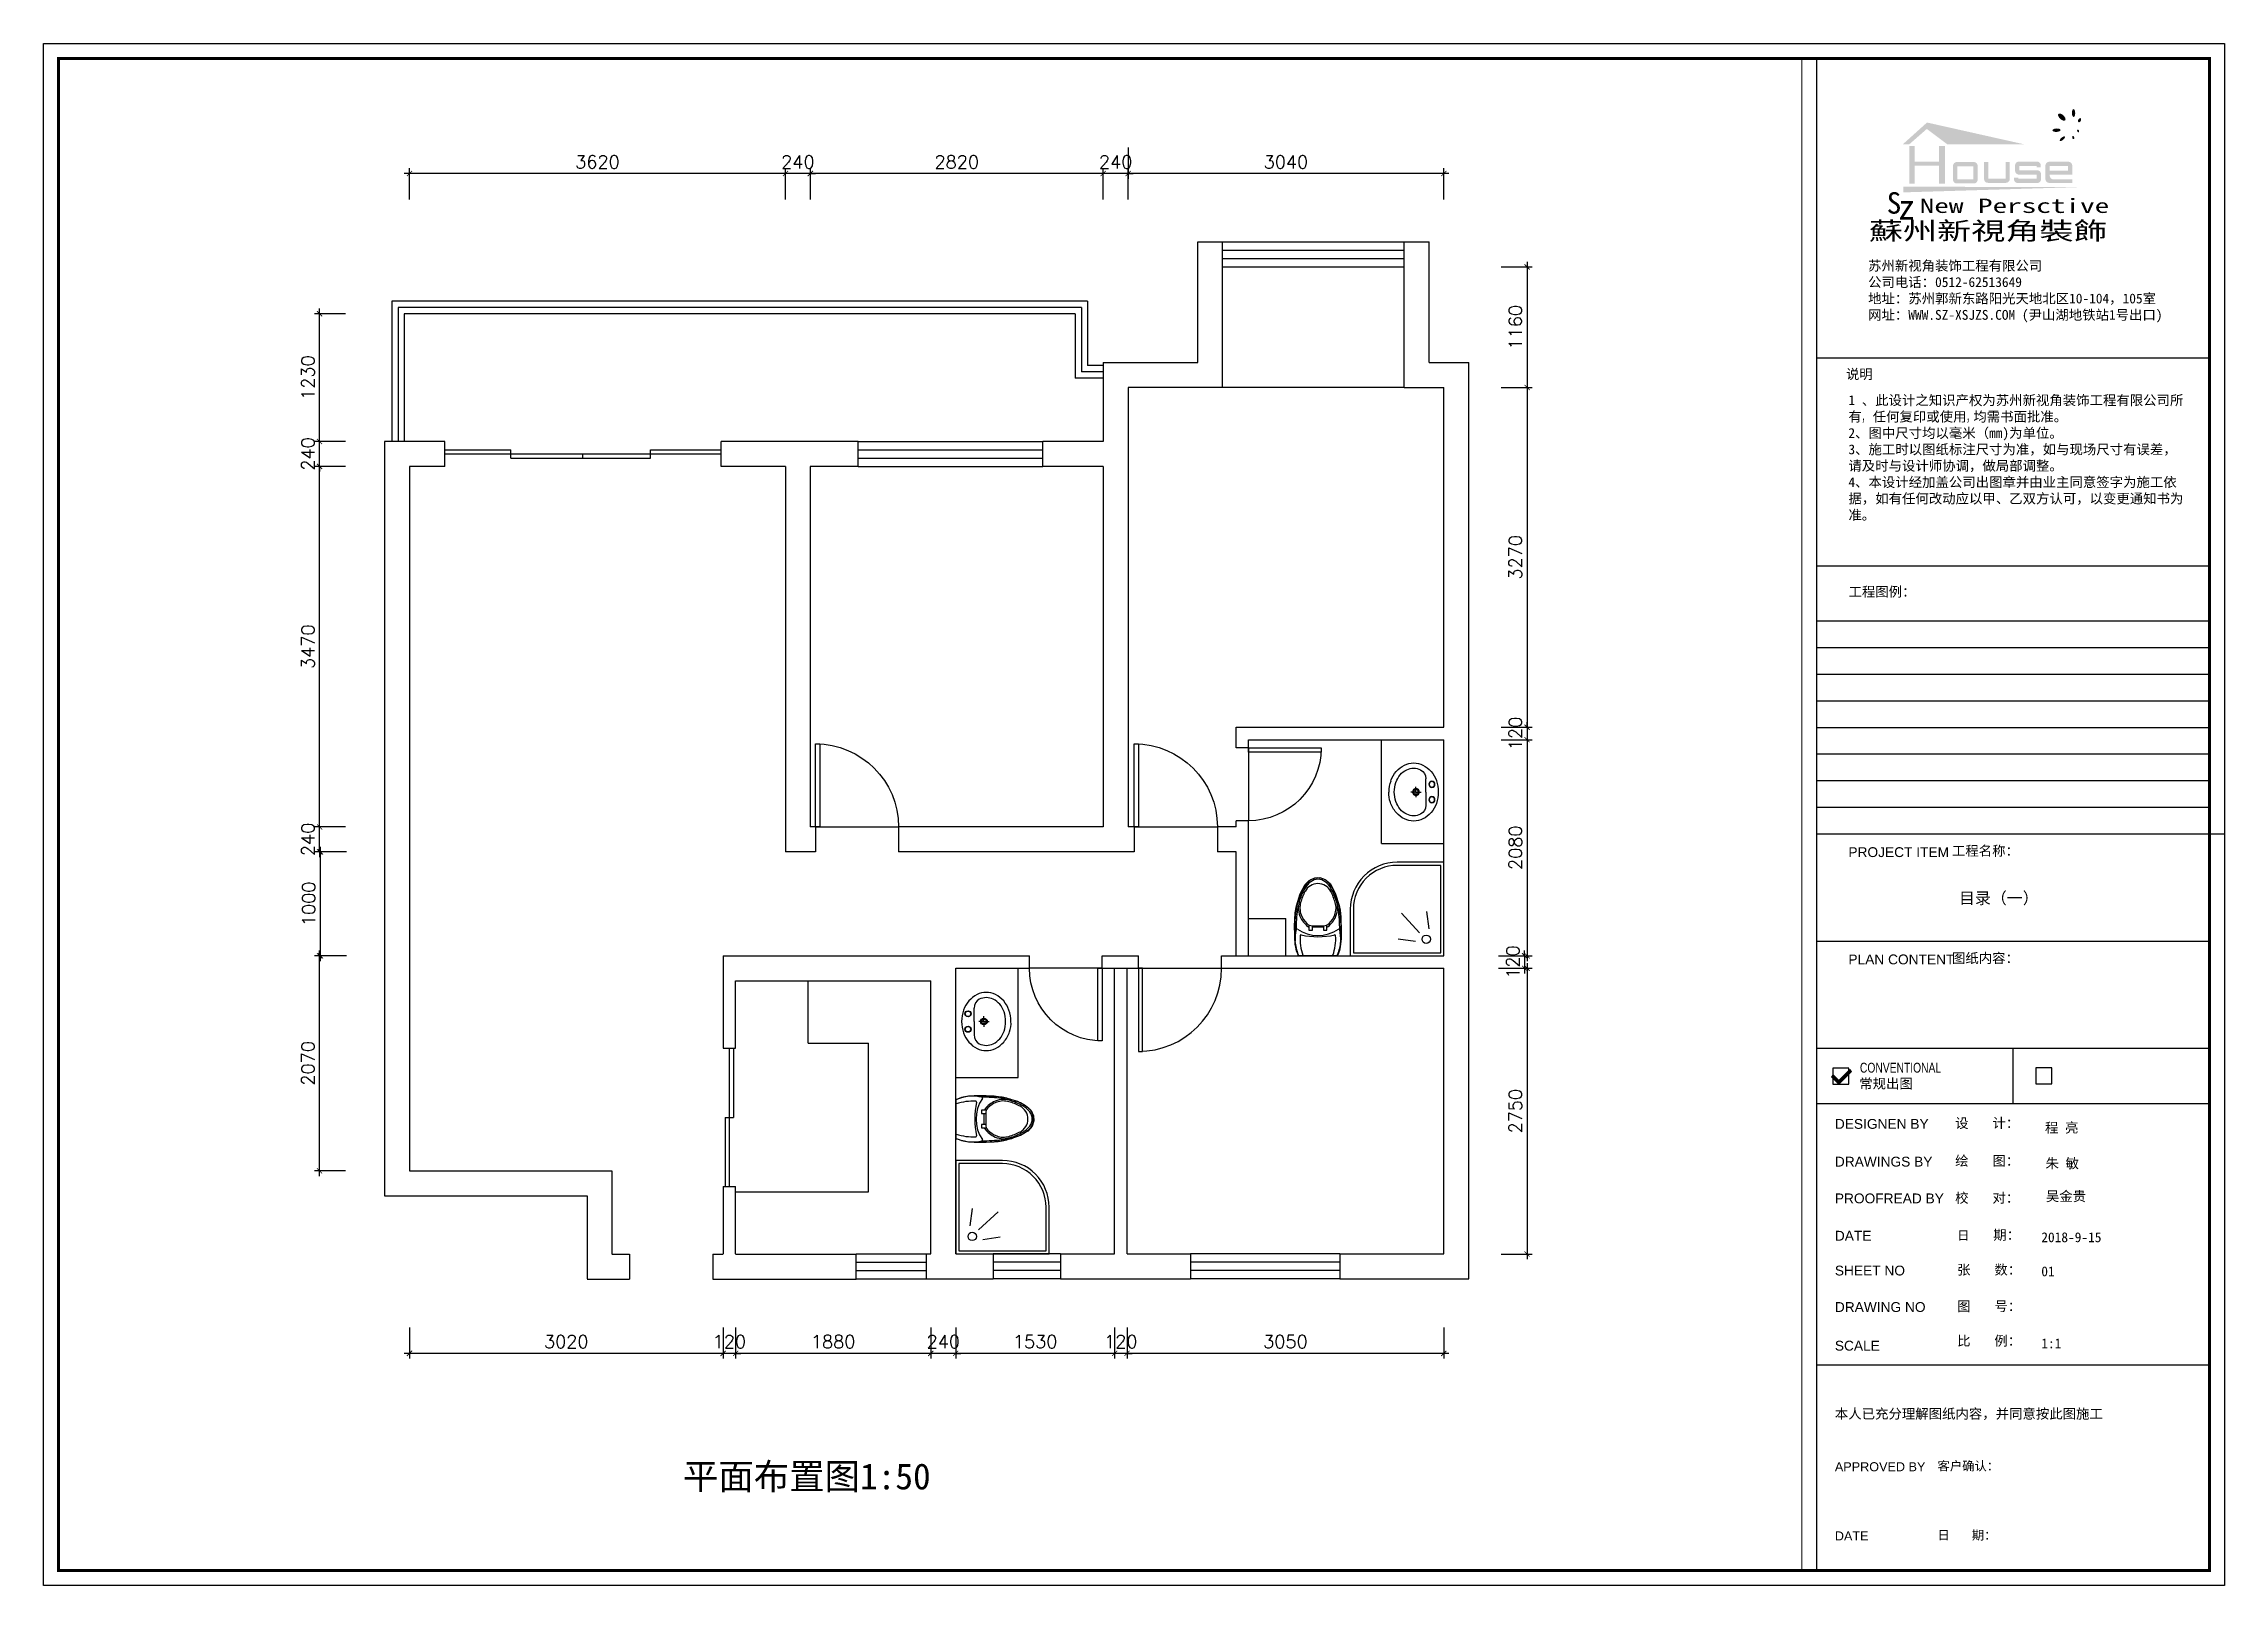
# Paper-space layout '布局1' of a CAD drawing. Header units: millimetres. Extents: x 26 to 1848, y -15 to 282.
# Drawn here: x 1427.9 to 1847.9, y -15.1 to 281.6 of the extents above.
# The model-space entities are those that its viewports show. They can reach past a viewport. Long polylines and large blocks are cut down to what shows.
import ezdxf
from ezdxf.enums import TextEntityAlignment as Align

# ---------------------------------------------------------------- set-up
doc = ezdxf.new("R2010")
doc.units = ezdxf.units.MM
doc.layers.get('Defpoints').update_dxf_attribs({"color": 8})
doc.layers.add('墙体', color=7, linetype='Continuous')
doc.layers.add('活动家具', color=4, linetype='Continuous')
doc.styles.add('chinese', font='simhei.ttf')
doc.styles.add('NAME-1', font='simhei.ttf')
doc.styles.get("Standard").update_dxf_attribs({"font": 'txt', "bigfont": 'gbcbig.shx'})
doc.styles.add('仿宋体', font='')
doc.styles.get('仿宋体').set_extended_font_data('FangSong_GB2312')
doc.dimstyles.new('平面1：100', dxfattribs={"dimscale": 50, "dimtxt": 2.5, "dimasz": 1, "dimexe": 1, "dimexo": 1, "dimgap": 1, "dimtad": 1, "dimdec": 0, "dimtxsty": 'Standard', "dimblk": 'ARCHTICK', "dimcen": 1, "dimdle": 1, "dimclrd": 3, "dimclre": 3, "dimclrt": 4, "dimadec": 0, "dimazin": 0, "dimtfac": 1, "dimtdec": 0, "dimtix": 1, "dimtmove": 2, "dimatfit": 3, "dimldrblk": 'ARCHTICK', "dimfxl": 0, "dimarcsym": 0})

psp = doc.layouts.new('布局1')

# ---------------------------------------------------------------- texts
at = {"color": 4, "insert": (1574.92, 5.58), "char_height": 5, "attachment_point": 5, "style": '仿宋体'}
psp.add_mtext('{\\fSimHei|b0|i0|c134|p49;\\C2;平面布置图1:50}', dxfattribs=at)

msp = doc.modelspace()

# ---------------------------------------------------------------- blocks, each defined once
blk = doc.blocks.new('bbbb')
for color, points in [(38, [(72414, -121539), (72144, -121782), (72216, -121782), (72412, -121611), (72643, -121784), (73507, -121784)]), (20, [(72616, -121802), (72548, -121802), (72548, -121978), (72276, -121978), (72276, -121802), (72216, -121802), (72216, -122222), (72276, -122222), (72276, -122022), (72548, -122022), (72548, -122222), (72616, -122222)]), (114, [(74106, -122262), (72147, -122257), (72147, -122321)])]:
    blk.add_hatch(color=color).paths.add_polyline_path(points)
h = blk.add_hatch(color=1)
edge = h.paths.add_edge_path()
edge.add_ellipse((73864, -121625), major_axis=(-45.6, -2.3), ratio=0.419987, start_angle=0, end_angle=360)
h = blk.add_hatch(color=1)
edge = h.paths.add_edge_path()
edge.add_ellipse((73923, -121478), major_axis=(-38, 35.5), ratio=0.503212, start_angle=0, end_angle=360)
h = blk.add_hatch(color=1)
edge = h.paths.add_edge_path()
edge.add_ellipse((74055, -121433), major_axis=(-0.8, 44.9), ratio=0.407482, start_angle=0, end_angle=360)
h = blk.add_hatch(color=1)
edge = h.paths.add_edge_path()
edge.add_ellipse((74122, -121513), major_axis=(-11.7, -22.2), ratio=0.596944, start_angle=0, end_angle=360)
h = blk.add_hatch(color=1)
edge = h.paths.add_edge_path()
edge.add_ellipse((73930, -121720), major_axis=(-28.3, -23), ratio=0.40145, start_angle=0, end_angle=360)
h = blk.add_hatch(color=1)
edge = h.paths.add_edge_path()
edge.add_ellipse((74051, -121707), major_axis=(5.7, -19), ratio=0.572211, start_angle=0, end_angle=360)
h = blk.add_hatch(color=1)
edge = h.paths.add_edge_path()
edge.add_ellipse((74106, -121633), major_axis=(6.3, -15.5), ratio=0.631774, start_angle=0, end_angle=360)
h = blk.add_hatch(color=250)
h.paths.add_polyline_path([(73788, -122026), (73992, -122026), (73992, -122076), (73788, -122076), (73788, -122124), (74040, -122124), (74040, -122022, 0.414214), (73996, -121978), (73784, -121978, 0.414214), (73740, -122022), (73740, -122171, 0.414214), (73784, -122215), (74040, -122215), (74040, -122176), (73832, -122176, -0.414214), (73788, -122132)])
h.paths.add_polyline_path([(73643, -122122), (73643, -122168), (73435, -122168), (73435, -122155), (73387, -122155), (73387, -122172, 0.414214), (73431, -122216), (73647, -122216, 0.414214), (73691, -122172), (73691, -122118, 0.414214), (73647, -122074), (73448, -122074), (73448, -122024), (73640, -122024), (73640, -122040), (73688, -122040), (73688, -122020, 0.414214), (73644, -121976), (73444, -121976, 0.414214), (73400, -122020), (73400, -122078, 0.414214), (73444, -122122)])
h.paths.add_polyline_path([(73293, -122166), (73101, -122166), (73101, -121982), (73053, -121982), (73053, -122170, 0.414214), (73097, -122214), (73297, -122214, 0.414214), (73341, -122170), (73341, -121982), (73293, -121982)])
h.paths.add_polyline_path([(72981, -122025, 0.414214), (72937, -121981), (72749, -121981, 0.414214), (72705, -122025), (72705, -122177, 0.414214), (72749, -122221), (72937, -122221, 0.414214), (72981, -122177)])
h.paths.add_polyline_path([(72933, -122173), (72753, -122173), (72753, -122029), (72933, -122029)], flags=16)
at = {"attachment_point": 1}
for s, width, insert, char_height in [('{\\fKaiTi|b1|i0|c0|p49;\\C20;S}', 212.84, (71963, -122319), 240), ('{\\fKaiTi|b1|i0|c134|p49;\\C20;z}', 212.84, (72088, -122346), 280), ('{\\fSimSun|b1|i0|c134|p34;\\W1.5;\\C1;New Persctive}', 3105.08, (72332, -122391), 160), ('{\\fSimHei|b1|i0|c134|p49;\\W1.4;\\C250;蘇州新視角裝飾}', 3678.6, (71763, -122651), 200)]:
    blk.add_mtext_dynamic_manual_height_columns(s, width=width, gutter_width=12.5, heights=[0], dxfattribs=dict(at, insert=insert, char_height=char_height))
blk = doc.blocks.new('A$C2CD672AE')
at = {"ltscale": 90}
blk.add_hatch(color=8, dxfattribs=at).paths.add_polyline_path([(348.19, 98.94), (347.85, 99.28), (345.74, 97.17), (344.67, 98.25), (344.33, 97.91), (345.74, 96.5)])
at = {"color": 8}
for p, q in [((341.44, 293.82), (341.44, 2.87)), ((341.44, 236.29), (417.13, 236.29)), ((341.44, 196.27), (417.13, 196.27)), ((341.44, 185.64), (417.13, 185.64)), ((341.44, 180.52), (417.13, 180.52)), ((341.44, 175.4), (417.13, 175.4)), ((341.44, 170.27), (417.13, 170.27)), ((341.44, 165.15), (417.13, 165.15)), ((341.44, 160.03), (417.13, 160.03)), ((341.44, 154.91), (417.13, 154.91)), ((341.44, 149.79), (417.13, 149.79)), ((341.44, 144.66), (420, 144.66)), ((341.44, 124.02), (417.13, 124.02)), ((341.44, 103.37), (417.13, 103.37)), ((379.28, 103.37), (379.28, 92.74)), ((341.44, 92.74), (417.13, 92.74)), ((341.44, 42.42), (417.13, 42.42))]:
    blk.add_line(p, q, dxfattribs=at)
for points in [[(0, 296.76), (420, 296.76), (420, 0), (0, 0)], [(2.87, 293.89), (417.13, 293.89), (417.13, 2.87), (2.87, 2.87)], [(344.61, 96.49), (347.68, 96.49), (347.68, 99.56), (344.61, 99.56)], [(383.69, 96.52), (386.76, 96.52), (386.76, 99.59), (383.69, 99.59)]]:
    blk.add_lwpolyline(points, close=True, dxfattribs=at)
at = {"color": 8, "const_width": 0.615}
blk.add_lwpolyline([(2.87, 293.89), (417.13, 293.89), (417.13, 2.87), (2.87, 2.87), (2.87, 293.89), (6.16, 293.89)], dxfattribs=at)
at = {"color": 8, "ltscale": 90}
blk.add_lwpolyline([(345.74, 96.5), (345.74, 96.5), (348.19, 98.94), (347.85, 99.28), (345.74, 97.17), (344.67, 98.25), (344.33, 97.91), (345.74, 96.5), (345.74, 96.5)], dxfattribs=at)
at = {"color": 8, "xscale": 0.01719985792760781, "yscale": 0.01719985792957601, "zscale": 0.01719985792912977}
blk.add_blockref('bbbb', (-882.78, 2372.03), dxfattribs=at)
at = {"color": 8, "attachment_point": 1, "style": 'chinese'}
for s, insert, char_height, width in [('{\\C3;苏州新视角装饰工程有限公司\\P公司电话：0512-62513649\\P地址：苏州郭新东路阳光天地北区10-104，105室\\P网址：WWW.SZ-XSJZS.COM (尹山湖地铁站1号出口)\\P\\C0;           }', (351.38, 254.96), 1.892, 59.0374), ('{\\C3;说明}', (347.12, 234.1), 1.892, 64.5784), ('{\\fSimHei|b0|i0|c134|p49;\\C3;1 、此设计之知识产权为苏州新视角装饰工程有限公司所有\\W0.5;， \\W1;任何复印或使用\\W0.5;，\\W1;均需书面批准。\\P2、图中尺寸均以毫米（mm)为单位。\\P3、施工时以图纸标注尺寸为准，如与现场尺寸有误差，请及时与设计师协调，做局部调整。\\P4、本设计经加盖公司出图章并由业主同意签字为施工依据，如有任何改动应以甲、乙双方认可，以变更通知书为准。}', (347.59, 229.07), 1.892, 64.5784), ('工程图例：', (347.61, 192.21), 1.892, 38.8515), ('{\\fArial|b0|i0|c0|p34;PROJECT ITEM}', (347.59, 142.08), 1.892, 38.8515), ('工程名称：', (367.53, 142.33), 1.892, 38.8515), ('图纸内容：', (367.53, 121.68), 1.892, 38.8515), ('{\\fArial|b0|i0|c0|p34;PLAN CONTENT}', (347.59, 121.43), 1.892, 38.8515), ('常规出图', (349.67, 97.53), 1.892, 15.9295), ('{\\fArial|b0|i0|c0|p34;\\W0.75;CONVENTIONAL}', (349.81, 100.59), 1.892, 15.9295), ('{\\fArial|b0|i0|c0|p34;DESIGNEN BY}', (344.98, 89.77), 1.892, 32.9475), ('设   {\\fArial|b0|i0|c0|p32; }计：', (368.15, 89.92), 1.892, 24.8619), ('\\A1;程 亮', (385.45, 89.04), 1.892, 11.4524), ('{\\fArial|b0|i0|c0|p34;DRAWINGS BY}', (344.98, 82.5), 1.892, 32.9475), ('绘  {\\fArial|b0|i0|c0|p32; } 图：', (368.15, 82.66), 1.892, 24.8619), ('\\A1;朱 敏', (385.56, 82.17), 1.892, 11.4524), ('校   {\\fArial|b0|i0|c0|p32; }对：', (368.15, 75.53), 1.892, 24.8619), ('\\A1;吴金贵', (385.63, 75.85), 1.892, 11.4524), ('{\\fArial|b0|i0|c0|p34;PROOFREAD BY}', (344.98, 75.43), 1.892, 32.9475), ('{\\fArial|b0|i0|c0|p34;DATE}', (344.98, 68.24), 1.892, 32.9475), ('日{\\H1.086x;   \\fArial|b0|i0|c0|p32; \\fSimHei|b0|i0|c134|p2;期：}', (368.53, 68.4), 1.7414, 24.8619), ('\\A1;2018-9-15', (384.74, 67.95), 1.892, 11.4524), ('{\\fArial|b0|i0|c0|p34;SHEET NO}', (344.98, 61.54), 1.892, 32.9475), ('张   {\\fArial|b0|i0|c0|p32; }数：', (368.53, 61.7), 1.892, 24.8619), ('\\A1;01', (384.74, 61.39), 1.892, 11.4524), ('图   {\\fArial|b0|i0|c0|p32; }号：', (368.53, 54.68), 1.892, 24.8619), ('{\\fArial|b0|i0|c0|p34;DRAWING NO}', (344.98, 54.52), 1.892, 32.9475), ('{\\fArial|b0|i0|c0|p34;SCALE}', (344.98, 47.08), 1.892, 32.9475), ('比 {\\fArial|b0|i0|c0|p32; }  例：', (368.53, 48.02), 1.892, 24.8619), ('\\A1;1:1', (384.74, 47.53), 1.892, 11.4524), ('{\\fArial|b0|i0|c0|p34;APPROVED BY}', (344.98, 23.7), 1.7414, 32.9475), ('客户确认：', (364.75, 23.85), 1.741, 38.8515), ('{\\fArial|b0|i0|c0|p34;DATE}', (344.98, 10.38), 1.7414, 32.9475), ('日   {\\fArial|b0|i0|c0|p32; }期：', (364.75, 10.54), 1.7414, 38.8515)]:
    blk.add_mtext(s, dxfattribs=dict(at, insert=insert, char_height=char_height, width=width))
at = {"color": 8, "insert": (344.98, 33.98), "char_height": 1.892, "width": 55.739, "attachment_point": 1}
blk.add_mtext('{\\fSimHei|b0|i0|c134|p49;本人已充分理解图纸内容，并同意按此图施工}', dxfattribs=at)
at = {"color": 8, "lineweight": 0, "style": 'NAME-1'}
blk.add_attdef('施工说明', text='', height=2.25, dxfattribs=at).set_placement((376.56, 132.33), align=Align.MIDDLE)
blk = doc.blocks.new('_ArchTick')
at = {"color": 0, "linetype": 'ByBlock', "const_width": 0.15}
blk.add_lwpolyline([(-0.5, -0.5), (0.5, 0.5)], dxfattribs=at)
blk = doc.blocks.new('*D130')
at = {"layer": 'Defpoints', "color": 0, "linetype": 'Continuous'}
for p in [(405990, 134335), (405990, 133175), (407913, 133175)]:
    blk.add_point(p, dxfattribs=at)
at = {"layer": '墙体', "color": 3, "linetype": 'Continuous', "lineweight": -2}
for p, q in [((407663, 134335), (407963, 134335)), ((407913, 134385), (407913, 133125)), ((407663, 133175), (407963, 133175))]:
    blk.add_line(p, q, dxfattribs=at)
at = {"layer": '墙体', "color": 3, "linetype": 'Continuous', "lineweight": -2, "xscale": 50, "yscale": 50, "zscale": 50}
for p, rotation in [((407913, 134335), 90), ((407913, 133175), 270)]:
    blk.add_blockref('_ArchTick', p, dxfattribs=dict(at, rotation=rotation))
at = {"layer": '墙体', "color": 4, "linetype": 'Continuous', "insert": (407801, 133755), "char_height": 125, "attachment_point": 5, "rotation": 90}
blk.add_mtext('1160', dxfattribs=at)
blk = doc.blocks.new('*D131')
at = {"color": 3, "lineweight": -2}
for p, q in [((407663, 133175), (407963, 133175)), ((407913, 133225), (407913, 129855)), ((407663, 129905), (407963, 129905))]:
    blk.add_line(p, q, dxfattribs=at)
at = {"layer": 'Defpoints', "color": 0}
for p in [(405990, 133175), (406514, 129905), (407913, 129905)]:
    blk.add_point(p, dxfattribs=at)
at = {"color": 3, "lineweight": -2, "xscale": 50, "yscale": 50, "zscale": 50}
for p, rotation in [((407913, 133175), 90), ((407913, 129905), 270)]:
    blk.add_blockref('_ArchTick', p, dxfattribs=dict(at, rotation=rotation))
at = {"color": 4, "insert": (407801, 131540), "char_height": 125, "attachment_point": 5, "rotation": 90}
blk.add_mtext('3270', dxfattribs=at)
blk = doc.blocks.new('*D132')
at = {"color": 3, "lineweight": -2}
for p, q in [((407663, 129905), (407963, 129905)), ((407663, 129785), (407963, 129785)), ((407913, 129905), (407913, 129955)), ((407913, 129905), (407913, 129785)), ((407913, 129785), (407913, 129735))]:
    blk.add_line(p, q, dxfattribs=at)
at = {"layer": 'Defpoints', "color": 0}
for p in [(406514, 129905), (406555, 129785), (407913, 129785)]:
    blk.add_point(p, dxfattribs=at)
at = {"color": 3, "lineweight": -2, "xscale": 50, "yscale": 50, "zscale": 50}
for p, rotation in [((407913, 129905), 270), ((407913, 129785), 90)]:
    blk.add_blockref('_ArchTick', p, dxfattribs=dict(at, rotation=rotation))
at = {"color": 4, "insert": (407801, 129845), "char_height": 125, "attachment_point": 5, "rotation": 90}
blk.add_mtext('120', dxfattribs=at)
blk = doc.blocks.new('*D133')
at = {"color": 3, "lineweight": -2}
for p, q in [((407663, 129785), (407963, 129785)), ((407913, 129835), (407913, 127655)), ((407663, 127705), (407963, 127705))]:
    blk.add_line(p, q, dxfattribs=at)
at = {"layer": 'Defpoints', "color": 0}
for p in [(406555, 129785), (406530, 127705), (407913, 127705)]:
    blk.add_point(p, dxfattribs=at)
at = {"color": 3, "lineweight": -2, "xscale": 50, "yscale": 50, "zscale": 50}
for p, rotation in [((407913, 129785), 90), ((407913, 127705), 270)]:
    blk.add_blockref('_ArchTick', p, dxfattribs=dict(at, rotation=rotation))
at = {"color": 4, "insert": (407801, 128745), "char_height": 125, "attachment_point": 5, "rotation": 90}
blk.add_mtext('2080', dxfattribs=at)
blk = doc.blocks.new('*D134')
at = {"color": 3, "lineweight": -2}
for p, q in [((407639, 127705), (407939, 127705)), ((407889, 127705), (407889, 127755)), ((407889, 127705), (407889, 127585)), ((407639, 127585), (407939, 127585)), ((407889, 127585), (407889, 127535))]:
    blk.add_line(p, q, dxfattribs=at)
at = {"layer": 'Defpoints', "color": 0}
for p in [(406530, 127705), (406530, 127585), (407889, 127585)]:
    blk.add_point(p, dxfattribs=at)
at = {"color": 3, "lineweight": -2, "xscale": 50, "yscale": 50, "zscale": 50}
for p, rotation in [((407889, 127705), 270), ((407889, 127585), 90)]:
    blk.add_blockref('_ArchTick', p, dxfattribs=dict(at, rotation=rotation))
at = {"color": 4, "insert": (407776, 127645), "char_height": 125, "attachment_point": 5, "rotation": 90}
blk.add_mtext('120', dxfattribs=at)
blk = doc.blocks.new('*D135')
at = {"color": 3, "lineweight": -2}
for p, q in [((407663, 127585), (407963, 127585)), ((407913, 127635), (407913, 124785)), ((407663, 124835), (407963, 124835))]:
    blk.add_line(p, q, dxfattribs=at)
at = {"layer": 'Defpoints', "color": 0}
for p in [(406530, 127585), (406611, 124835), (407913, 124835)]:
    blk.add_point(p, dxfattribs=at)
at = {"color": 3, "lineweight": -2, "xscale": 50, "yscale": 50, "zscale": 50}
for p, rotation in [((407913, 127585), 90), ((407913, 124835), 270)]:
    blk.add_blockref('_ArchTick', p, dxfattribs=dict(at, rotation=rotation))
at = {"color": 4, "insert": (407801, 126210), "char_height": 125, "attachment_point": 5, "rotation": 90}
blk.add_mtext('2750', dxfattribs=at)
blk = doc.blocks.new('*D136')
at = {"color": 3, "lineweight": -2}
for p, q in [((404061, 124129), (404061, 123829)), ((407111, 124129), (407111, 123829)), ((407161, 123879), (404011, 123879))]:
    blk.add_line(p, q, dxfattribs=at)
at = {"layer": 'Defpoints', "color": 0}
for p in [(404061, 125336), (407111, 125336), (404061, 123879)]:
    blk.add_point(p, dxfattribs=at)
at = {"color": 3, "lineweight": -2, "xscale": 50, "yscale": 50, "zscale": 50, "rotation": 180}
blk.add_blockref('_ArchTick', (404061, 123879), dxfattribs=at)
at = {"color": 3, "lineweight": -2, "xscale": 50, "yscale": 50, "zscale": 50}
blk.add_blockref('_ArchTick', (407111, 123879), dxfattribs=at)
at = {"color": 4, "insert": (405586, 123992), "char_height": 125, "attachment_point": 5}
blk.add_mtext('3050', dxfattribs=at)
blk = doc.blocks.new('*D137')
at = {"color": 3, "lineweight": -2}
for p, q in [((403941, 124129), (403941, 123829)), ((404061, 124129), (404061, 123829)), ((403941, 123879), (403891, 123879)), ((404061, 123879), (403941, 123879)), ((404061, 123879), (404111, 123879))]:
    blk.add_line(p, q, dxfattribs=at)
at = {"layer": 'Defpoints', "color": 0}
for p in [(404061, 125336), (403941, 124835), (403941, 123879)]:
    blk.add_point(p, dxfattribs=at)
at = {"color": 3, "lineweight": -2, "xscale": 50, "yscale": 50, "zscale": 50}
blk.add_blockref('_ArchTick', (403941, 123879), dxfattribs=at)
at = {"color": 3, "lineweight": -2, "xscale": 50, "yscale": 50, "zscale": 50, "rotation": 180}
blk.add_blockref('_ArchTick', (404061, 123879), dxfattribs=at)
at = {"color": 4, "insert": (404001, 123992), "char_height": 125, "attachment_point": 5}
blk.add_mtext('120', dxfattribs=at)
blk = doc.blocks.new('*D138')
at = {"color": 3, "lineweight": -2}
for p, q in [((402411, 124129), (402411, 123829)), ((403941, 124129), (403941, 123829)), ((403991, 123879), (402361, 123879))]:
    blk.add_line(p, q, dxfattribs=at)
at = {"layer": 'Defpoints', "color": 0}
for p in [(402411, 124835), (403941, 124835), (402411, 123879)]:
    blk.add_point(p, dxfattribs=at)
at = {"color": 3, "lineweight": -2, "xscale": 50, "yscale": 50, "zscale": 50, "rotation": 180}
blk.add_blockref('_ArchTick', (402411, 123879), dxfattribs=at)
at = {"color": 3, "lineweight": -2, "xscale": 50, "yscale": 50, "zscale": 50}
blk.add_blockref('_ArchTick', (403941, 123879), dxfattribs=at)
at = {"color": 4, "insert": (403176, 123992), "char_height": 125, "attachment_point": 5}
blk.add_mtext('1530', dxfattribs=at)
blk = doc.blocks.new('*D139')
at = {"color": 3, "lineweight": -2}
for p, q in [((402171, 124129), (402171, 123829)), ((402411, 124129), (402411, 123829)), ((402171, 123879), (402121, 123879)), ((402411, 123879), (402171, 123879)), ((402411, 123879), (402461, 123879))]:
    blk.add_line(p, q, dxfattribs=at)
at = {"layer": 'Defpoints', "color": 0}
for p in [(402171, 125077), (402411, 124835), (402171, 123879)]:
    blk.add_point(p, dxfattribs=at)
at = {"color": 3, "lineweight": -2, "xscale": 50, "yscale": 50, "zscale": 50}
blk.add_blockref('_ArchTick', (402171, 123879), dxfattribs=at)
at = {"color": 3, "lineweight": -2, "xscale": 50, "yscale": 50, "zscale": 50, "rotation": 180}
blk.add_blockref('_ArchTick', (402411, 123879), dxfattribs=at)
at = {"color": 4, "insert": (402291, 123992), "char_height": 125, "attachment_point": 5}
blk.add_mtext('240', dxfattribs=at)
blk = doc.blocks.new('*D140')
at = {"color": 3, "lineweight": -2}
for p, q in [((400291, 124129), (400291, 123829)), ((402171, 124129), (402171, 123829)), ((402221, 123879), (400241, 123879))]:
    blk.add_line(p, q, dxfattribs=at)
at = {"layer": 'Defpoints', "color": 0}
for p in [(402171, 125077), (400291, 124874), (400291, 123879)]:
    blk.add_point(p, dxfattribs=at)
at = {"color": 3, "lineweight": -2, "xscale": 50, "yscale": 50, "zscale": 50, "rotation": 180}
blk.add_blockref('_ArchTick', (400291, 123879), dxfattribs=at)
at = {"color": 3, "lineweight": -2, "xscale": 50, "yscale": 50, "zscale": 50}
blk.add_blockref('_ArchTick', (402171, 123879), dxfattribs=at)
at = {"color": 4, "insert": (401231, 123992), "char_height": 125, "attachment_point": 5}
blk.add_mtext('1880', dxfattribs=at)
blk = doc.blocks.new('*D141')
at = {"color": 3, "lineweight": -2}
for p, q in [((400171, 124129), (400171, 123829)), ((400291, 124129), (400291, 123829)), ((400171, 123879), (400121, 123879)), ((400291, 123879), (400171, 123879)), ((400291, 123879), (400341, 123879))]:
    blk.add_line(p, q, dxfattribs=at)
at = {"layer": 'Defpoints', "color": 0}
for p in [(400171, 126877), (400291, 124874), (400171, 123879)]:
    blk.add_point(p, dxfattribs=at)
at = {"color": 3, "lineweight": -2, "xscale": 50, "yscale": 50, "zscale": 50}
blk.add_blockref('_ArchTick', (400171, 123879), dxfattribs=at)
at = {"color": 3, "lineweight": -2, "xscale": 50, "yscale": 50, "zscale": 50, "rotation": 180}
blk.add_blockref('_ArchTick', (400291, 123879), dxfattribs=at)
at = {"color": 4, "insert": (400231, 123992), "char_height": 125, "attachment_point": 5}
blk.add_mtext('120', dxfattribs=at)
blk = doc.blocks.new('*D142')
at = {"color": 3, "lineweight": -2}
for p, q in [((397151, 124129), (397151, 123829)), ((400171, 124129), (400171, 123829)), ((400221, 123879), (397101, 123879))]:
    blk.add_line(p, q, dxfattribs=at)
at = {"layer": 'Defpoints', "color": 0}
for p in [(400171, 126877), (397151, 125807), (397151, 123879)]:
    blk.add_point(p, dxfattribs=at)
at = {"color": 3, "lineweight": -2, "xscale": 50, "yscale": 50, "zscale": 50, "rotation": 180}
blk.add_blockref('_ArchTick', (397151, 123879), dxfattribs=at)
at = {"color": 3, "lineweight": -2, "xscale": 50, "yscale": 50, "zscale": 50}
blk.add_blockref('_ArchTick', (400171, 123879), dxfattribs=at)
at = {"color": 4, "insert": (398661, 123992), "char_height": 125, "attachment_point": 5}
blk.add_mtext('3020', dxfattribs=at)
blk = doc.blocks.new('*D143')
at = {"color": 3, "lineweight": -2}
for p, q in [((396535, 127705), (396235, 127705)), ((396285, 125585), (396285, 127755)), ((396535, 125635), (396235, 125635))]:
    blk.add_line(p, q, dxfattribs=at)
at = {"layer": 'Defpoints', "color": 0}
for p in [(396285, 127705), (400755, 127705), (397498, 125635)]:
    blk.add_point(p, dxfattribs=at)
at = {"color": 3, "lineweight": -2, "xscale": 50, "yscale": 50, "zscale": 50}
for p, rotation in [((396285, 127705), 90), ((396285, 125635), 270)]:
    blk.add_blockref('_ArchTick', p, dxfattribs=dict(at, rotation=rotation))
at = {"color": 4, "insert": (396173, 126670), "char_height": 125, "attachment_point": 5, "rotation": 90}
blk.add_mtext('2070', dxfattribs=at)
blk = doc.blocks.new('*D144')
at = {"color": 3, "lineweight": -2}
for p, q in [((396293, 127655), (396293, 128755)), ((396543, 128705), (396243, 128705)), ((396543, 127705), (396243, 127705))]:
    blk.add_line(p, q, dxfattribs=at)
at = {"layer": 'Defpoints', "color": 0}
for p in [(396293, 128705), (400916, 128705), (400755, 127705)]:
    blk.add_point(p, dxfattribs=at)
at = {"color": 3, "lineweight": -2, "xscale": 50, "yscale": 50, "zscale": 50}
for p, rotation in [((396293, 128705), 90), ((396293, 127705), 270)]:
    blk.add_blockref('_ArchTick', p, dxfattribs=dict(at, rotation=rotation))
at = {"color": 4, "insert": (396181, 128205), "char_height": 125, "attachment_point": 5, "rotation": 90}
blk.add_mtext('1000', dxfattribs=at)
blk = doc.blocks.new('*D145')
at = {"color": 3, "lineweight": -2}
for p, q in [((396535, 128945), (396235, 128945)), ((396285, 128945), (396285, 128995)), ((396285, 128705), (396285, 128945)), ((396535, 128705), (396235, 128705)), ((396285, 128705), (396285, 128655))]:
    blk.add_line(p, q, dxfattribs=at)
at = {"layer": 'Defpoints', "color": 0}
for p in [(396285, 128945), (401011, 128945), (400916, 128705)]:
    blk.add_point(p, dxfattribs=at)
at = {"color": 3, "lineweight": -2, "xscale": 50, "yscale": 50, "zscale": 50}
for p, rotation in [((396285, 128945), 270), ((396285, 128705), 90)]:
    blk.add_blockref('_ArchTick', p, dxfattribs=dict(at, rotation=rotation))
at = {"color": 4, "insert": (396173, 128825), "char_height": 125, "attachment_point": 5, "rotation": 90}
blk.add_mtext('240', dxfattribs=at)
blk = doc.blocks.new('*D146')
at = {"color": 3, "lineweight": -2}
for p, q in [((396535, 132415), (396235, 132415)), ((396285, 128895), (396285, 132465)), ((396535, 128945), (396235, 128945))]:
    blk.add_line(p, q, dxfattribs=at)
at = {"layer": 'Defpoints', "color": 0}
for p in [(396285, 132415), (397372, 132415), (401011, 128945)]:
    blk.add_point(p, dxfattribs=at)
at = {"color": 3, "lineweight": -2, "xscale": 50, "yscale": 50, "zscale": 50}
for p, rotation in [((396285, 132415), 90), ((396285, 128945), 270)]:
    blk.add_blockref('_ArchTick', p, dxfattribs=dict(at, rotation=rotation))
at = {"color": 4, "insert": (396173, 130680), "char_height": 125, "attachment_point": 5, "rotation": 90}
blk.add_mtext('3470', dxfattribs=at)
blk = doc.blocks.new('*D147')
at = {"color": 3, "lineweight": -2}
for p, q in [((396535, 132655), (396235, 132655)), ((396285, 132655), (396285, 132705)), ((396285, 132415), (396285, 132655)), ((396535, 132415), (396235, 132415)), ((396285, 132415), (396285, 132365))]:
    blk.add_line(p, q, dxfattribs=at)
at = {"layer": 'Defpoints', "color": 0}
for p in [(396285, 132655), (397335, 132655), (397372, 132415)]:
    blk.add_point(p, dxfattribs=at)
at = {"color": 3, "lineweight": -2, "xscale": 50, "yscale": 50, "zscale": 50}
for p, rotation in [((396285, 132655), 270), ((396285, 132415), 90)]:
    blk.add_blockref('_ArchTick', p, dxfattribs=dict(at, rotation=rotation))
at = {"color": 4, "insert": (396173, 132535), "char_height": 125, "attachment_point": 5, "rotation": 90}
blk.add_mtext('240', dxfattribs=at)
blk = doc.blocks.new('*D148')
at = {"color": 3, "lineweight": -2}
for p, q in [((396535, 133885), (396235, 133885)), ((396285, 132605), (396285, 133935)), ((396535, 132655), (396235, 132655))]:
    blk.add_line(p, q, dxfattribs=at)
at = {"layer": 'Defpoints', "color": 0}
for p in [(396285, 133885), (397350, 133885), (397335, 132655)]:
    blk.add_point(p, dxfattribs=at)
at = {"color": 3, "lineweight": -2, "xscale": 50, "yscale": 50, "zscale": 50}
for p, rotation in [((396285, 133885), 90), ((396285, 132655), 270)]:
    blk.add_blockref('_ArchTick', p, dxfattribs=dict(at, rotation=rotation))
at = {"color": 4, "insert": (396173, 133270), "char_height": 125, "attachment_point": 5, "rotation": 90}
blk.add_mtext('1230', dxfattribs=at)
blk = doc.blocks.new('*D149')
at = {"color": 3, "lineweight": -2}
for p, q in [((404071, 134984), (404071, 135284)), ((407111, 134984), (407111, 135284)), ((407161, 135234), (404021, 135234))]:
    blk.add_line(p, q, dxfattribs=at)
at = {"layer": 'Defpoints', "color": 0}
for p in [(404071, 135234), (404071, 132800), (407111, 132800)]:
    blk.add_point(p, dxfattribs=at)
at = {"color": 3, "lineweight": -2, "xscale": 50, "yscale": 50, "zscale": 50, "rotation": 180}
blk.add_blockref('_ArchTick', (404071, 135234), dxfattribs=at)
at = {"color": 3, "lineweight": -2, "xscale": 50, "yscale": 50, "zscale": 50}
blk.add_blockref('_ArchTick', (407111, 135234), dxfattribs=at)
at = {"color": 4, "insert": (405591, 135346), "char_height": 125, "attachment_point": 5}
blk.add_mtext('3040', dxfattribs=at)
blk = doc.blocks.new('*D150')
at = {"color": 3, "lineweight": -2}
for p, q in [((404071, 135484), (404071, 135184)), ((403831, 134984), (403831, 135284)), ((403831, 135234), (403781, 135234)), ((404071, 135234), (403831, 135234)), ((404071, 135234), (404121, 135234))]:
    blk.add_line(p, q, dxfattribs=at)
at = {"layer": 'Defpoints', "color": 0}
for p in [(404071, 176485), (403831, 135234), (403831, 133035)]:
    blk.add_point(p, dxfattribs=at)
at = {"color": 3, "lineweight": -2, "xscale": 50, "yscale": 50, "zscale": 50}
blk.add_blockref('_ArchTick', (403831, 135234), dxfattribs=at)
at = {"color": 3, "lineweight": -2, "xscale": 50, "yscale": 50, "zscale": 50, "rotation": 180}
blk.add_blockref('_ArchTick', (404071, 135234), dxfattribs=at)
at = {"color": 4, "insert": (403951, 135346), "char_height": 125, "attachment_point": 5}
blk.add_mtext('240', dxfattribs=at)
blk = doc.blocks.new('*D151')
at = {"color": 3, "lineweight": -2}
for p, q in [((401011, 134984), (401011, 135284)), ((403831, 134984), (403831, 135284)), ((403881, 135234), (400961, 135234))]:
    blk.add_line(p, q, dxfattribs=at)
at = {"layer": 'Defpoints', "color": 0}
for p in [(401011, 135234), (403831, 133035), (401011, 132093)]:
    blk.add_point(p, dxfattribs=at)
at = {"color": 3, "lineweight": -2, "xscale": 50, "yscale": 50, "zscale": 50, "rotation": 180}
blk.add_blockref('_ArchTick', (401011, 135234), dxfattribs=at)
at = {"color": 3, "lineweight": -2, "xscale": 50, "yscale": 50, "zscale": 50}
blk.add_blockref('_ArchTick', (403831, 135234), dxfattribs=at)
at = {"color": 4, "insert": (402421, 135346), "char_height": 125, "attachment_point": 5}
blk.add_mtext('2820', dxfattribs=at)
blk = doc.blocks.new('*D152')
at = {"color": 3, "lineweight": -2}
for p, q in [((400771, 134984), (400771, 135284)), ((401011, 134984), (401011, 135284)), ((400771, 135234), (400721, 135234)), ((401011, 135234), (400771, 135234)), ((401011, 135234), (401061, 135234))]:
    blk.add_line(p, q, dxfattribs=at)
at = {"layer": 'Defpoints', "color": 0}
for p in [(400771, 135234), (401011, 132093), (400771, 132080)]:
    blk.add_point(p, dxfattribs=at)
at = {"color": 3, "lineweight": -2, "xscale": 50, "yscale": 50, "zscale": 50}
blk.add_blockref('_ArchTick', (400771, 135234), dxfattribs=at)
at = {"color": 3, "lineweight": -2, "xscale": 50, "yscale": 50, "zscale": 50, "rotation": 180}
blk.add_blockref('_ArchTick', (401011, 135234), dxfattribs=at)
at = {"color": 4, "insert": (400891, 135346), "char_height": 125, "attachment_point": 5}
blk.add_mtext('240', dxfattribs=at)
blk = doc.blocks.new('*D153')
at = {"color": 3, "lineweight": -2}
for p, q in [((397151, 134984), (397151, 135284)), ((400771, 134984), (400771, 135284)), ((400821, 135234), (397101, 135234))]:
    blk.add_line(p, q, dxfattribs=at)
at = {"layer": 'Defpoints', "color": 0}
for p in [(397151, 135234), (397151, 131975), (400771, 132080)]:
    blk.add_point(p, dxfattribs=at)
at = {"color": 3, "lineweight": -2, "xscale": 50, "yscale": 50, "zscale": 50, "rotation": 180}
blk.add_blockref('_ArchTick', (397151, 135234), dxfattribs=at)
at = {"color": 3, "lineweight": -2, "xscale": 50, "yscale": 50, "zscale": 50}
blk.add_blockref('_ArchTick', (400771, 135234), dxfattribs=at)
at = {"color": 4, "insert": (398961, 135346), "char_height": 125, "attachment_point": 5}
blk.add_mtext('3620', dxfattribs=at)
blk = doc.blocks.new('A$C2524094A')
at = {"layer": '活动家具', "color": 8}
blk.add_line((0, 0), (0, 800), dxfattribs=at)
at = {"layer": '活动家具', "color": 4}
blk.add_lwpolyline([(0, 0), (800, 0), (800, 40), (0, 40)], close=True, dxfattribs=at)
at = {"layer": '活动家具', "color": 8}
blk.add_arc((0, 0), 800, 0, 90, dxfattribs=at)
blk = doc.blocks.new('A$C7E304034')
at = {"layer": '活动家具', "color": 8}
blk.add_line((0, 0), (0, 700), dxfattribs=at)
at = {"layer": '活动家具', "color": 4}
blk.add_lwpolyline([(0, 0), (700, 0), (700, 40), (0, 40)], close=True, dxfattribs=at)
at = {"layer": '活动家具', "color": 8}
blk.add_arc((0, 0), 700, 0, 90, dxfattribs=at)
blk = doc.blocks.new('A$C73031836')
at = {"layer": '活动家具', "linetype": 'Continuous'}
for p, q in [((3, 616, -500), (6, 642, -500)), ((6, 642, -500), (10, 668, -500)), ((10, 668, -500), (18, 701, -500)), ((18, 701, -500), (27, 727, -500)), ((27, 727, -500), (34, 745, -500)), ((34, 745, -500), (37, 751, -500)), ((37, 751, -500), (41, 753, -500)), ((41, 753, -500), (47, 753, -500)), ((402, 753, -500), (47, 753, -500)), ((47, 753, -500), (402, 753, -500)), ((402, 753, -500), (404, 753, -500)), ((404, 753, -500), (407, 752, -500)), ((407, 752, -500), (412, 749, -500)), ((412, 749, -500), (413, 746, -500)), ((413, 746, -500), (419, 733, -500)), ((419, 733, -500), (429, 705, -500)), ((429, 705, -500), (438, 671, -500)), ((438, 671, -500), (444, 640, -500)), ((444, 640, -500), (448, 577, -500)), ((0, 483, -500), (1, 545, -500)), ((3, 422, -500), (0, 483, -500)), ((1, 545, -500), (2, 591, -500)), ((2, 591, -500), (3, 616, -500)), ((5, 379, -500), (3, 422, -500)), ((449, 472, -500), (442, 340, -500)), ((448, 577, -500), (448, 546, -500)), ((448, 546, -500), (449, 472, -500)), ((11, 314, -500), (5, 379, -500)), ((20, 270, -500), (11, 314, -500)), ((58, 149, -500), (20, 270, -500)), ((429, 273, -500), (396, 158, -500)), ((442, 340, -500), (429, 273, -500)), ((107, 59, -500), (58, 149, -500)), ((155, 18, -500), (107, 59, -500)), ((207, 0, -500), (155, 18, -500)), ((254, 3, -500), (207, 0, -500)), ((307, 28, -500), (254, 3, -500)), ((346, 67, -500), (307, 28, -500)), ((396, 158, -500), (346, 67, -500))]:
    blk.add_line(p, q, dxfattribs=at)
at = {"layer": '活动家具', "color": 8, "linetype": 'Continuous'}
for p, q in [((138, 506, -500), (138, 457, -500)), ((171, 506, -500), (138, 506, -500)), ((279, 464, -500), (170, 464, -500)), ((171, 464, -500), (171, 506, -500)), ((171, 479, -500), (278, 479, -500)), ((278, 506, -500), (278, 464, -500)), ((311, 506, -500), (278, 506, -500)), ((311, 457, -500), (311, 506, -500))]:
    blk.add_line(p, q, dxfattribs=at)
at = {"layer": '活动家具', "linetype": 'Continuous'}
for centre, radius, start, end in [((459, 574, -500), 457, 157.9889, 175.0321), ((47, 740, -500), 12.7, 90, 157.9889), ((402, 740, -500), 12.7, 22.0111, 90), ((-10, 574, -500), 457, 4.9678, 22.0111)]:
    blk.add_arc(centre, radius, start, end, dxfattribs=at)
at = {"layer": '活动家具', "color": 8, "linetype": 'Continuous'}
for centre, radius, start, end in [((541, 589, -500), 488, 160.9576, 183.4614), ((87, 745, -500), 7.94, 90, 160.181), ((362, 745, -500), 7.94, 19.8191, 90), ((-92, 589, -500), 488, 356.5387, 19.0425), ((1779, 519, -500), 1778, 176.964, 186.8656), ((464, 601, -500), 460, 178.442, 192.4371), ((1792, 519, -500), 1778, 180.4947, 186.8656), ((22, 503, -500), 7.94, 189.7713, 303.833), ((224, 201, -500), 356, 56.167, 123.833), ((62, 560, -500), 7.94, 184.2381, 282.3038), ((276, 278, -500), 244, 124.5259, 152.5265), ((276, 278, -500), 229, 133.9968, 159.4423), ((224, -186, -500), 756, 77.6962, 102.3038), ((170, 388, -500), 76.2, 90, 133.9968), ((279, 388, -500), 76.2, 46.0032, 90), ((172, 278, -500), 244, 27.4735, 55.4741), ((172, 278, -500), 229, 20.5577, 46.0032), ((387, 560, -500), 7.94, 257.696, 355.7619), ((-1343, 519, -500), 1778, 353.1344, 359.5053), ((427, 503, -500), 7.94, 236.1669, 350.2287), ((-1330, 519, -500), 1778, 353.1344, 3.036), ((-15, 601, -500), 460, 347.563, 1.5583), ((970, 512, -500), 978, 192.1213, 199.5996), ((969, 512, -500), 965, 192.3041, 195.3816), ((241, 293, -500), 206, 151.8794, 195.9425), ((652, 418, -500), 635, 196.5593, 209.3999), ((241, 293, -500), 191, 160.1349, 195.9191), ((652, 418, -500), 620, 196.5666, 207.1313), ((-203, 418, -500), 620, 332.8687, 343.4334), ((-203, 418, -500), 635, 330.6001, 343.4407), ((207, 293, -500), 191, 344.0809, 19.8651), ((207, 293, -500), 206, 344.0575, 28.1206), ((-521, 512, -500), 978, 340.4004, 347.8786), ((-521, 512, -500), 965, 344.6184, 347.6959), ((424, 304, -500), 394, 197.7237, 220.0528), ((287, 212, -500), 216, 209.3045, 232.3768), ((224, 198, -500), 140, 207.1313, 332.8687), ((224, 139, -500), 135, 220.8335, 319.1665), ((224, 128, -500), 111, 231.6356, 270), ((224, 128, -500), 111, 270, 308.3644), ((162, 212, -500), 216, 307.6232, 330.6955), ((25, 304, -500), 394, 319.9472, 342.2763)]:
    blk.add_arc(centre, radius, start, end, dxfattribs=at)
blk = doc.blocks.new('A$C48B868D1')
at = {"layer": '活动家具', "linetype": 'Continuous'}
for p, q in [((3, 616, -500), (6, 642, -500)), ((6, 642, -500), (10, 668, -500)), ((10, 668, -500), (18, 701, -500)), ((18, 701, -500), (27, 727, -500)), ((27, 727, -500), (34, 745, -500)), ((34, 745, -500), (37, 751, -500)), ((37, 751, -500), (41, 753, -500)), ((41, 753, -500), (47, 753, -500)), ((402, 753, -500), (47, 753, -500)), ((47, 753, -500), (402, 753, -500)), ((402, 753, -500), (404, 753, -500)), ((404, 753, -500), (407, 752, -500)), ((407, 752, -500), (412, 749, -500)), ((412, 749, -500), (413, 746, -500)), ((413, 746, -500), (419, 733, -500)), ((419, 733, -500), (429, 705, -500)), ((429, 705, -500), (438, 671, -500)), ((438, 671, -500), (444, 640, -500)), ((444, 640, -500), (448, 577, -500)), ((0, 483, -500), (1, 545, -500)), ((3, 422, -500), (0, 483, -500)), ((1, 545, -500), (2, 591, -500)), ((2, 591, -500), (3, 616, -500)), ((5, 379, -500), (3, 422, -500)), ((449, 472, -500), (442, 340, -500)), ((448, 577, -500), (448, 546, -500)), ((448, 546, -500), (449, 472, -500)), ((11, 314, -500), (5, 379, -500)), ((20, 270, -500), (11, 314, -500)), ((58, 149, -500), (20, 270, -500)), ((429, 273, -500), (396, 158, -500)), ((442, 340, -500), (429, 273, -500)), ((107, 59, -500), (58, 149, -500)), ((155, 18, -500), (107, 59, -500)), ((207, 0, -500), (155, 18, -500)), ((254, 3, -500), (207, 0, -500)), ((307, 28, -500), (254, 3, -500)), ((346, 67, -500), (307, 28, -500)), ((396, 158, -500), (346, 67, -500))]:
    blk.add_line(p, q, dxfattribs=at)
at = {"layer": '活动家具', "color": 8, "linetype": 'Continuous'}
for p, q in [((138, 506, -500), (138, 457, -500)), ((171, 506, -500), (138, 506, -500)), ((279, 464, -500), (170, 464, -500)), ((171, 464, -500), (171, 506, -500)), ((171, 479, -500), (278, 479, -500)), ((278, 506, -500), (278, 464, -500)), ((311, 506, -500), (278, 506, -500)), ((311, 457, -500), (311, 506, -500))]:
    blk.add_line(p, q, dxfattribs=at)
at = {"layer": '活动家具', "linetype": 'Continuous'}
for centre, radius, start, end in [((459, 574, -500), 457, 157.9889, 175.0321), ((47, 740, -500), 12.7, 90, 157.9889), ((402, 740, -500), 12.7, 22.0111, 90), ((-10, 574, -500), 457, 4.9678, 22.0111)]:
    blk.add_arc(centre, radius, start, end, dxfattribs=at)
at = {"layer": '活动家具', "color": 8, "linetype": 'Continuous'}
for centre, radius, start, end in [((541, 589, -500), 488, 160.9576, 183.4614), ((87, 745, -500), 7.94, 90, 160.181), ((362, 745, -500), 7.94, 19.8191, 90), ((-92, 589, -500), 488, 356.5387, 19.0425), ((1779, 519, -500), 1778, 176.964, 186.8656), ((464, 601, -500), 460, 178.442, 192.4371), ((1792, 519, -500), 1778, 180.4947, 186.8656), ((22, 503, -500), 7.94, 189.7713, 303.833), ((224, 201, -500), 356, 56.167, 123.833), ((62, 560, -500), 7.94, 184.2381, 282.3038), ((276, 278, -500), 244, 124.5259, 152.5265), ((276, 278, -500), 229, 133.9968, 159.4423), ((224, -186, -500), 756, 77.6962, 102.3038), ((170, 388, -500), 76.2, 90, 133.9968), ((279, 388, -500), 76.2, 46.0032, 90), ((172, 278, -500), 244, 27.4735, 55.4741), ((172, 278, -500), 229, 20.5577, 46.0032), ((387, 560, -500), 7.94, 257.696, 355.7619), ((-1343, 519, -500), 1778, 353.1344, 359.5053), ((427, 503, -500), 7.94, 236.1669, 350.2287), ((-1330, 519, -500), 1778, 353.1344, 3.036), ((-15, 601, -500), 460, 347.563, 1.5583), ((970, 512, -500), 978, 192.1213, 199.5996), ((969, 512, -500), 965, 192.3041, 195.3816), ((241, 293, -500), 206, 151.8794, 195.9425), ((652, 418, -500), 635, 196.5593, 209.3999), ((241, 293, -500), 191, 160.1349, 195.9191), ((652, 418, -500), 620, 196.5666, 207.1313), ((-203, 418, -500), 620, 332.8687, 343.4334), ((-203, 418, -500), 635, 330.6001, 343.4407), ((207, 293, -500), 191, 344.0809, 19.8651), ((207, 293, -500), 206, 344.0575, 28.1206), ((-521, 512, -500), 978, 340.4004, 347.8786), ((-521, 512, -500), 965, 344.6184, 347.6959), ((424, 304, -500), 394, 197.7237, 220.0528), ((287, 212, -500), 216, 209.3045, 232.3768), ((224, 198, -500), 140, 207.1313, 332.8687), ((224, 139, -500), 135, 220.8335, 319.1665), ((224, 128, -500), 111, 231.6356, 270), ((224, 128, -500), 111, 270, 308.3644), ((162, 212, -500), 216, 307.6232, 330.6955), ((25, 304, -500), 394, 319.9472, 342.2763)]:
    blk.add_arc(centre, radius, start, end, dxfattribs=at)
blk = doc.blocks.new('A$C10F844AF')
at = {"layer": '活动家具', "color": 8}
for p, q in [((139, 271), (161, 439)), ((221, 234), (409, 407)), ((261, 141), (427, 164))]:
    blk.add_line(p, q, dxfattribs=at)
at = {"layer": '活动家具', "color": 4}
blk.add_lwpolyline([(0, 0), (900, 0), (900, 450, 0.414214), (450, 900), (0, 900)], format="xyb", close=True, dxfattribs=at)
at = {"layer": '活动家具', "color": 8}
blk.add_lwpolyline([(30, 30), (870, 30), (870, 450, 0.414214), (450, 870), (30, 870)], format="xyb", close=True, dxfattribs=at)
blk.add_circle((159, 169), 40.1, dxfattribs=at)
blk = doc.blocks.new('A$C553C7855')
at = {"layer": '活动家具', "color": 8}
for p, q in [((120, 280), (120, 408)), ((120, 280), (120, 408)), ((120, 280), (120, 152)), ((120, 280), (120, 152)), ((215, 280), (165, 280)), ((215, 280), (165, 280)), ((215, 280), (215, 330)), ((215, 280), (215, 330)), ((215, 280), (265, 280)), ((215, 280), (215, 230)), ((215, 280), (265, 280)), ((215, 280), (215, 230))]:
    blk.add_line(p, q, dxfattribs=at)
for centre, radius in [((62, 354), 29.4), ((62, 206), 29.4), ((62, 354), 26.4), ((62, 206), 26.4), ((215, 280), 32.5), ((215, 280), 32.5), ((215, 280), 23), ((215, 280), 23)]:
    blk.add_circle(centre, radius, dxfattribs=at)
for centre, radius, start, end in [((284, 296), 282, 139.7034, 160.6469), ((284, 296), 282, 139.7034, 160.6469), ((256, 320), 244, 116.0347, 139.7034), ((256, 320), 244, 116.0347, 139.7034), ((220, 408), 100, 119.7454, 180), ((220, 408), 100, 119.7454, 180), ((237, 358), 202, 90, 116.0347), ((237, 358), 202, 90, 116.0347), ((256, 320), 194, 116.0347, 116.0856), ((256, 320), 194, 116.0347, 116.0856), ((237, 358), 152, 90, 116.0347), ((237, 358), 152, 90, 116.0347), ((237, 358), 202, 63.9653, 90), ((237, 358), 202, 63.9653, 90), ((237, 358), 152, 63.9653, 90), ((237, 358), 152, 63.9653, 90), ((219, 320), 194, 40.2966, 63.9653), ((219, 320), 194, 40.2966, 63.9653), ((219, 320), 244, 40.2966, 63.9653), ((219, 320), 244, 40.2966, 63.9653), ((190, 296), 232, 19.3531, 40.2966), ((190, 296), 232, 19.3531, 40.2966), ((190, 296), 282, 19.3531, 40.2966), ((190, 296), 282, 19.3531, 40.2966), ((329, 280), 329, 160.6469, 180), ((329, 280), 329, 160.6469, 180), ((329, 280), 329, 180, 199.3531), ((329, 280), 329, 180, 199.3531), ((145, 280), 279, 0, 19.3531), ((145, 280), 279, 0, 19.3531), ((145, 280), 279, 340.6469, 0), ((145, 280), 279, 340.6469, 0), ((145, 280), 329, 0, 19.3531), ((145, 280), 329, 0, 19.3531), ((223, 263), 253, 340.6469, 3.8293), ((223, 263), 253, 340.6469, 3.8293), ((284, 264), 282, 199.3531, 220.2966), ((284, 264), 282, 199.3531, 220.2966), ((256, 240), 244, 220.2966, 243.9653), ((256, 240), 244, 220.2966, 243.9653), ((220, 152), 100, 180, 240.2546), ((220, 152), 100, 180, 240.2546), ((237, 202), 202, 243.9653, 270), ((237, 202), 202, 243.9653, 270), ((256, 240), 194, 243.9144, 243.9653), ((256, 240), 194, 243.9144, 243.9653), ((237, 202), 152, 243.9653, 270), ((237, 202), 152, 243.9653, 270), ((237, 202), 152, 270, 296.0347), ((237, 202), 152, 270, 296.0347), ((237, 202), 202, 270, 296.0347), ((237, 202), 202, 270, 296.0347), ((219, 240), 194, 296.0347, 319.7034), ((219, 240), 194, 296.0347, 319.7034), ((219, 240), 244, 296.0347, 319.7034), ((219, 240), 244, 296.0347, 319.7034), ((190, 264), 232, 319.7034, 340.6469), ((190, 264), 232, 319.7034, 340.6469), ((170, 282), 309, 319.7034, 340.6469), ((170, 282), 309, 319.7034, 340.6469)]:
    blk.add_arc(centre, radius, start, end, dxfattribs=at)

# ---------------------------------------------------------------- dimensions: what is measured, and where the dimension line sits
at = {"color": 8}
for base, p1, p2, picture, middle in [((403830.9, 135233.6), (404070.9, 176484.8), (403830.9, 133035.2), '*D150', (403950.9, 135346.1)), ((397150.9, 135233.6), (400770.9, 132080.1), (397150.9, 131975.4), '*D153', (398960.9, 135346.1)), ((400770.9, 135233.6), (401010.9, 132093.2), (400770.9, 132080.1), '*D152', (400890.9, 135346.1)), ((401010.9, 135233.6), (403830.9, 133035.2), (401010.9, 132093.2), '*D151', (402420.9, 135346.1)), ((404070.9, 135233.6), (407110.9, 132799.8), (404070.9, 132799.8), '*D149', (405590.9, 135346.1)), ((397150.9, 123879.1), (400170.9, 126877.1), (397150.9, 125806.6), '*D142', (398660.9, 123991.6)), ((400170.9, 123879.1), (400290.9, 124874.2), (400170.9, 126877.1), '*D141', (400230.9, 123991.6)), ((403940.9, 123879.1), (404060.9, 125335.8), (403940.9, 124835.2), '*D137', (404000.9, 123991.6)), ((404060.9, 123879.1), (407110.9, 125335.8), (404060.9, 125335.8), '*D136', (405585.9, 123991.6)), ((400290.9, 123879.1), (402170.9, 125076.5), (400290.9, 124874.2), '*D140', (401230.9, 123991.6)), ((402170.9, 123879.1), (402410.9, 124835.2), (402170.9, 125076.5), '*D139', (402290.9, 123991.6)), ((402410.9, 123879.1), (403940.9, 124835.2), (402410.9, 124835.2), '*D138', (403175.9, 123991.6))]:
    dim = msp.add_linear_dim(base=base, p1=p1, p2=p2, dimstyle='平面1：100', dxfattribs=at)
    dim.commit()
    dim.dimension.update_dxf_attribs({"geometry": picture, "text_midpoint": middle})
for base, p1, p2, picture, middle in [((396285.4, 133885.2), (397335.2, 132655.2), (397349.8, 133885.2), '*D148', (396172.9, 133270.2)), ((407913, 129905.2), (405989.9, 133175.2), (406514.4, 129905.2), '*D131', (407800.5, 131540.2)), ((396285.4, 132655.2), (397371.7, 132415.2), (397335.2, 132655.2), '*D147', (396172.9, 132535.2)), ((396285.4, 132415.2), (401010.9, 128945.2), (397371.7, 132415.2), '*D146', (396172.9, 130680.2)), ((407913, 129785.2), (406514.4, 129905.2), (406554.8, 129785.2), '*D132', (407800.5, 129845.2)), ((407913, 127705.2), (406554.8, 129785.2), (406530.3, 127705.2), '*D133', (407800.5, 128745.2)), ((396285.4, 128945.2), (400915.9, 128705.2), (401010.9, 128945.2), '*D145', (396172.9, 128825.2)), ((396293.4, 128705.2), (400754.9, 127705.2), (400915.9, 128705.2), '*D144', (396180.9, 128205.2)), ((396285.4, 127705.2), (397497.6, 125635.2), (400754.9, 127705.2), '*D143', (396172.9, 126670.2)), ((407888.6, 127585.2), (406530.3, 127705.2), (406530.3, 127585.2), '*D134', (407776.1, 127645.2)), ((407913, 124835.2), (406530.3, 127585.2), (406610.9, 124835.2), '*D135', (407800.5, 126210.2))]:
    dim = msp.add_linear_dim(base=base, p1=p1, p2=p2, angle=90, dimstyle='平面1：100', dxfattribs=at)
    dim.commit()
    dim.dimension.update_dxf_attribs({"geometry": picture, "text_midpoint": middle})
at = {"layer": '墙体', "color": 3, "linetype": 'Continuous'}
dim = msp.add_linear_dim(base=(407913, 133175.2), p1=(405989.9, 134335.2), p2=(405989.9, 133175.2), angle=90, dimstyle='平面1：100', dxfattribs=at)
dim.commit()
dim.dimension.update_dxf_attribs({"geometry": '*D130', "text_midpoint": (407800.5, 133755.2)})

# ---------------------------------------------------------------- linework, layer by layer
at = {"layer": '墙体', "linetype": 'Continuous'}
for p, q in [((404740.9, 133415.2), (404740.9, 134575.2)), ((404740.9, 134575.2), (404980.9, 134575.2)), ((404980.9, 133175.2), (404980.9, 134575.2)), ((406730.9, 133175.2), (406730.9, 134575.2)), ((406730.9, 134575.2), (406970.9, 134575.2)), ((406970.9, 133415.2), (406970.9, 134575.2)), ((403830.9, 133415.2), (403830.9, 132655.2)), ((403830.9, 133415.2), (404740.9, 133415.2)), ((406970.9, 133415.2), (407350.9, 133415.2)), ((407350.9, 124595.2), (407350.9, 133415.2)), ((404070.9, 133175.2), (404070.9, 128945.2)), ((404980.9, 133175.2), (404070.9, 133175.2)), ((406730.9, 133175.2), (407110.9, 133175.2)), ((407110.9, 129905.2), (407110.9, 133175.2)), ((396910.9, 132655.2), (396910.9, 125395.2)), ((397490.9, 132655.2), (396910.9, 132655.2)), ((397490.9, 132415.2), (397490.9, 132655.2)), ((401470.9, 132655.2), (400150.9, 132655.2)), ((400150.9, 132415.2), (400150.9, 132655.2)), ((401470.9, 132415.2), (401470.9, 132655.2)), ((403830.9, 132655.2), (403250.9, 132655.2)), ((403250.9, 132415.2), (403250.9, 132655.2)), ((397150.9, 132415.2), (397150.9, 125635.2)), ((397490.9, 132415.2), (397150.9, 132415.2)), ((400770.9, 132415.2), (400150.9, 132415.2)), ((400770.9, 132415.2), (400770.9, 128705.2)), ((401010.9, 132415.2), (401010.9, 128945.2)), ((401470.9, 132415.2), (401010.9, 132415.2)), ((403830.9, 132415.2), (403250.9, 132415.2)), ((403830.9, 132415.2), (403830.9, 128945.2)), ((405110.9, 129905.2), (407110.9, 129905.2)), ((405110.9, 129705.2), (405110.9, 129905.2)), ((405230.9, 129785.2), (407110.9, 129785.2)), ((405230.9, 129705.2), (405230.9, 129785.2)), ((407110.9, 127705.2), (407110.9, 129785.2)), ((405230.9, 129705.2), (405110.9, 129705.2)), ((401060.9, 128945.2), (401010.9, 128945.2)), ((401060.9, 128945.2), (401060.9, 128705.2)), ((401860.9, 128945.2), (401860.9, 128705.2)), ((403830.9, 128945.2), (401860.9, 128945.2)), ((404130.9, 128945.2), (404070.9, 128945.2)), ((404130.9, 128945.2), (404130.9, 128705.2)), ((405110.9, 128945.2), (404930.9, 128945.2)), ((404930.9, 128945.2), (404930.9, 128705.2)), ((405230.9, 129005.2), (405110.9, 129005.2)), ((405110.9, 128945.2), (405110.9, 129005.2)), ((405230.9, 127705.2), (405230.9, 129005.2)), ((401060.9, 128705.2), (400770.9, 128705.2)), ((404070.9, 128705.2), (401860.9, 128705.2)), ((404130.9, 128705.2), (404070.9, 128705.2)), ((405110.9, 128705.2), (404930.9, 128705.2)), ((405110.9, 127705.2), (405110.9, 128705.2)), ((405230.9, 128065.2), (405590.9, 128065.2)), ((405590.9, 127705.2), (405590.9, 128065.2)), ((400170.9, 127705.2), (400170.9, 126815.2)), ((400170.9, 127705.2), (403120.9, 127705.2)), ((403120.9, 127585.2), (403120.9, 127705.2)), ((403820.9, 127705.2), (404170.9, 127705.2)), ((403820.9, 127585.2), (403820.9, 127705.2)), ((404170.9, 127585.2), (404170.9, 127705.2)), ((404970.9, 127705.2), (407110.9, 127705.2)), ((404970.9, 127585.2), (404970.9, 127705.2)), ((402410.9, 127585.2), (403120.9, 127585.2)), ((402410.9, 124835.2), (402410.9, 127585.2)), ((403820.9, 127585.2), (404170.9, 127585.2)), ((403820.9, 127585.2), (403820.9, 127585.2)), ((403940.9, 124835.2), (403940.9, 127585.2)), ((404060.9, 124835.2), (404060.9, 127585.2)), ((404970.9, 127585.2), (407110.9, 127585.2)), ((407110.9, 124835.2), (407110.9, 127585.2)), ((400290.9, 127465.2), (402170.9, 127465.2)), ((400290.9, 126815.2), (400290.9, 127465.2)), ((402170.9, 124835.2), (402170.9, 127465.2)), ((400170.9, 126815.2), (400290.9, 126815.2)), ((397150.9, 125635.2), (399100.9, 125635.2)), ((399100.9, 125635.2), (399100.9, 124835.2)), ((396910.9, 125395.2), (398860.9, 125395.2)), ((398860.9, 125395.2), (398860.9, 124595.2)), ((400170.9, 125484.3), (400170.9, 124835.2)), ((400170.9, 125484.3), (400290.9, 125484.3)), ((400290.9, 124835.2), (400290.9, 125484.3)), ((399100.9, 124834.3), (399270.9, 124834.3)), ((399270.9, 124834.3), (399270.9, 124594.3)), ((400070.9, 124834.3), (400170.9, 124834.3)), ((400070.9, 124834.3), (400070.9, 124594.3)), ((400290.9, 124834.3), (401450.9, 124834.3)), ((401450.9, 124594.3), (401450.9, 124834.3)), ((402130.9, 124835.2), (402170.9, 124835.2)), ((402130.9, 124595.2), (402130.9, 124835.2)), ((402410.9, 124835.2), (402770.9, 124835.2)), ((402770.9, 124835.2), (402770.9, 124595.2)), ((403420.9, 124835.2), (403940.9, 124835.2)), ((403420.9, 124835.2), (403420.9, 124595.2)), ((404060.9, 124835.2), (404670.9, 124835.2)), ((404670.9, 124835.2), (404670.9, 124595.2)), ((406110.9, 124835.2), (407110.9, 124835.2)), ((406110.9, 124835.2), (406110.9, 124595.2)), ((398860.9, 124594.3), (399270.9, 124594.3)), ((400070.9, 124594.3), (401450.9, 124594.3)), ((402130.9, 124595.2), (402770.9, 124595.2)), ((403420.9, 124595.2), (404670.9, 124595.2)), ((406110.9, 124595.2), (407350.9, 124595.2))]:
    msp.add_line(p, q, dxfattribs=at)
at = {"layer": '墙体', "color": 3, "linetype": 'Continuous'}
for p, q in [((404980.9, 134575.2), (406730.9, 134575.2)), ((404980.9, 134495.2), (406730.9, 134495.2)), ((404980.9, 134415.2), (406730.9, 134415.2)), ((404980.9, 134335.2), (406730.9, 134335.2)), ((396980.9, 134005.2), (396980.9, 132655.2)), ((403680.9, 134005.2), (396980.9, 134005.2)), ((403680.9, 134005.2), (403680.9, 133385.2)), ((403620.9, 133945.2), (397040.9, 133945.2)), ((397040.9, 133945.2), (397040.9, 132655.2)), ((397100.9, 133885.2), (397100.9, 132655.2)), ((403560.9, 133885.2), (397100.9, 133885.2)), ((403560.9, 133885.2), (403560.9, 133265.2)), ((403620.9, 133945.2), (403620.9, 133325.2)), ((403830.9, 133385.2), (403680.9, 133385.2)), ((403830.9, 133265.2), (403560.9, 133265.2)), ((403830.9, 133325.2), (403620.9, 133325.2)), ((401470.9, 132655.2), (403250.9, 132655.2)), ((401470.9, 132575.2), (403250.9, 132575.2)), ((401470.9, 132495.2), (403250.9, 132495.2)), ((401470.9, 132415.2), (403250.9, 132415.2)), ((402130.9, 124834.3), (401450.9, 124834.3)), ((402130.9, 124754.3), (401450.9, 124754.3)), ((403420.9, 124835.2), (402770.9, 124835.2)), ((403420.9, 124755.2), (402770.9, 124755.2)), ((406110.9, 124835.2), (404670.9, 124835.2)), ((406110.9, 124755.2), (404670.9, 124755.2)), ((402130.9, 124674.3), (401450.9, 124674.3)), ((402130.9, 124594.3), (401450.9, 124594.3)), ((403420.9, 124675.2), (402770.9, 124675.2)), ((403420.9, 124595.2), (402770.9, 124595.2)), ((406110.9, 124675.2), (404670.9, 124675.2)), ((406110.9, 124595.2), (404670.9, 124595.2))]:
    msp.add_line(p, q, dxfattribs=at)
at = {"layer": '墙体', "color": 4, "linetype": 'Continuous'}
msp.add_line((406730.9, 133175.2), (404980.9, 133175.2), dxfattribs=at)
at = {"layer": '活动家具', "color": 4}
for p, q in [((397490.9, 132575.2), (398127.1, 132575.2)), ((397490.9, 132535.2), (400150.9, 132535.2)), ((398127.1, 132495.2), (398127.1, 132575.2)), ((398820.9, 132495.2), (398820.9, 132535.2)), ((399473.2, 132495.2), (399473.2, 132575.2)), ((399473.2, 132575.2), (400150.9, 132575.2)), ((398127.1, 132495.2), (399473.2, 132495.2)), ((406510.9, 128785.2), (406510.9, 129785.2)), ((406510.9, 128785.2), (407110.9, 128785.2)), ((403010.9, 126535.2), (403010.9, 127585.2)), ((400990.9, 126865.2), (400990.9, 127465.2)), ((400990.9, 126865.2), (401570.9, 126865.2)), ((401570.9, 125434.3), (401570.9, 126865.2)), ((400230.9, 126815.2), (400230.9, 125484.3)), ((400270.9, 126815.2), (400270.9, 126149.8)), ((402410.9, 126535.2), (403010.9, 126535.2)), ((400190.9, 126149.8), (400190.9, 125484.3)), ((400190.9, 126149.8), (400270.9, 126149.8)), ((400290.9, 125434.3), (401570.9, 125434.3))]:
    msp.add_line(p, q, dxfattribs=at)

# ---------------------------------------------------------------- block references
at = {"layer": '活动家具', "color": 4, "xscale": -1}
for name, p, rotation in [('A$C2524094A', (401060.9, 128945.2), 270), ('A$C2524094A', (404130.9, 128945.2), 270), ('A$C7E304034', (405230.9, 129705.2), 180), ('A$C7E304034', (403820.9, 127585.2), 90)]:
    msp.add_blockref(name, p, dxfattribs=dict(at, rotation=rotation))
msp.add_blockref('A$C553C7855', (407058.2, 129001.5), dxfattribs=at)
at = {"layer": '活动家具', "color": 4}
for name, p, rotation in [('A$C10F844AF', (407110.9, 127705.2), 90), ('A$C48B868D1', (406123.1, 128458.4, 500), 180), ('A$C2524094A', (404170.9, 127585.2), 270), ('A$C73031836', (403164.1, 125909.8, 500), 90)]:
    msp.add_blockref(name, p, dxfattribs=dict(at, rotation=rotation))
for name, p in [('A$C553C7855', (402467.7, 126792.7)), ('A$C10F844AF', (402410.9, 124835.2))]:
    msp.add_blockref(name, p, dxfattribs=at)

msp.set_redraw_order([(e.dxf.handle, doc.entitydb.next_handle()) for e in msp.query("TEXT MTEXT ATTDEF DIMENSION ARC_DIMENSION")])  # texts and dimensions are drawn at this point

# ---------------------------------------------------------------- block references
at = {"color": 8}
psp.add_blockref('A$C2CD672AE', (1427.93, -15.12), dxfattribs=at).add_auto_attribs({'施工说明': '目录（一）'})

psp.set_redraw_order([(e.dxf.handle, doc.entitydb.next_handle()) for e in psp.query("TEXT MTEXT ATTDEF DIMENSION ARC_DIMENSION")])  # texts and dimensions are drawn at this point

# ---------------------------------------------------------------- viewports
at = {"layer": 'Defpoints'}
psp.add_viewport(center=(1598.67, 133.26), size=(335.72, 291.0145), view_center_point=(402164.69, 129065.07), view_height=14550.7239, status=3, dxfattribs=at)

doc.saveas('drawing.dxf')
